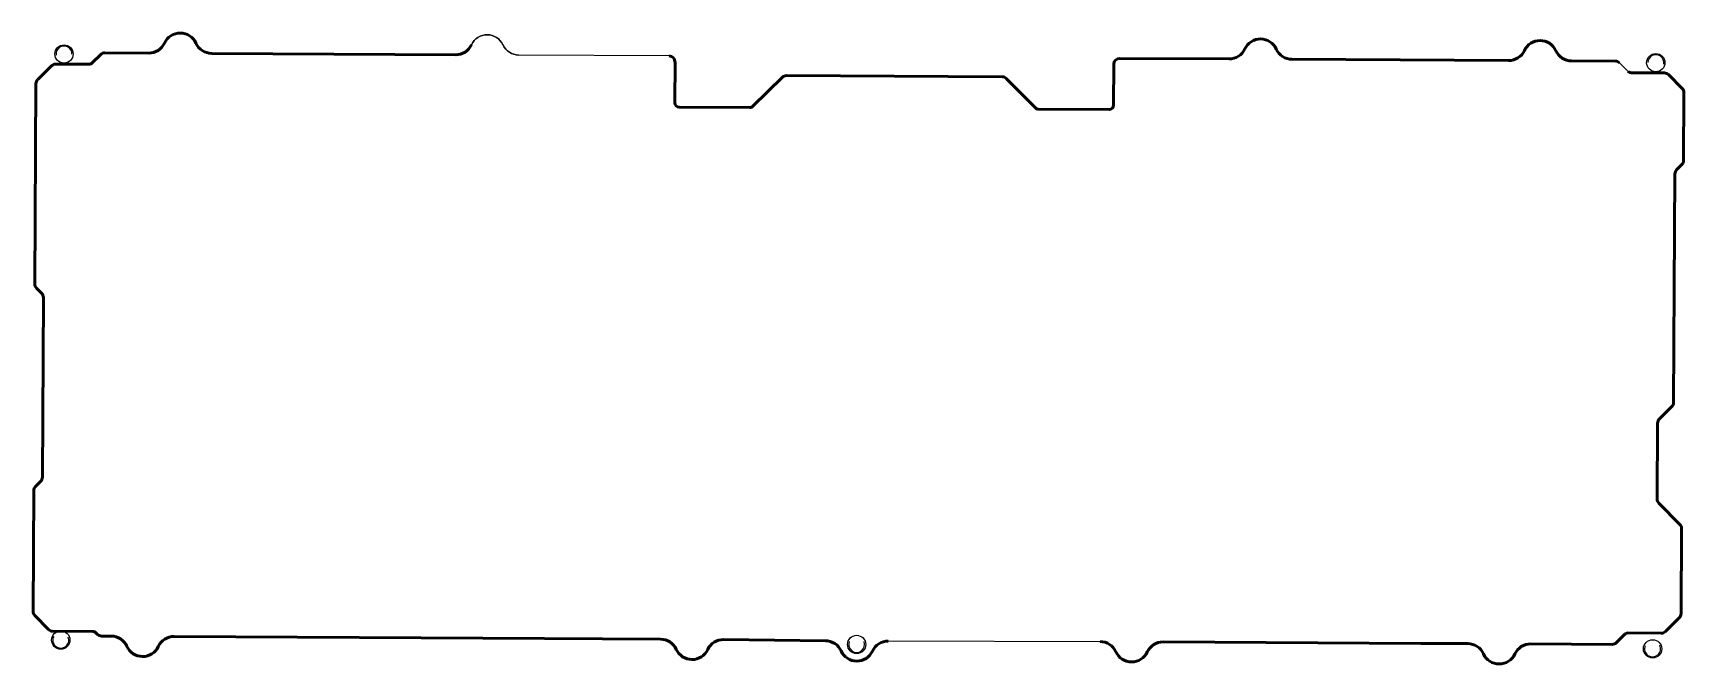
# Model space of a CAD drawing. Header units: centimetres. Extents: x -11 to 276, y 107 to 217.
import ezdxf

# ---------------------------------------------------------------- set-up
doc = ezdxf.new("R2010")
doc.units = ezdxf.units.CM
doc.header["$MEASUREMENT"] = 0
doc.layers.add('PLATE_Sketch10', color=7, linetype='Continuous')
doc.layers.add('Visible', color=7, linetype='Continuous', lineweight=50)

msp = doc.modelspace()

# ---------------------------------------------------------------- linework, layer by layer
for p, q in [((1.1, 212.88, -2.81), (-0.4, 211.39, -2.81)), ((1.1, 212.88, -2.81), (-0.4, 211.39, -2.81)), ((1.1, 212.88, -3.22), (-0.4, 211.39, -3.22)), ((1.1, 212.88, -2.81), (-0.4, 211.39, -2.81)), ((1.1, 212.88, -3.22), (-0.4, 211.39, -3.22)), ((1.1, 212.88, -2.81), (1.1, 212.88, -3.22)), ((1.1, 212.88, -2.81), (1.1, 212.88, -3.22)), ((1.1, 212.88, -2.81), (1.1, 212.88, -3.22)), ((1.1, 212.88, -2.81), (1.1, 212.88, -3.22)), ((9.44, 213.12, -2.81), (1.81, 213.17, -2.81)), ((9.44, 213.12, -2.81), (1.81, 213.17, -2.81)), ((1.81, 213.17, -2.81), (1.81, 213.17, -3.22)), ((9.44, 213.12, -3.22), (1.81, 213.17, -3.22)), ((9.44, 213.12, -2.81), (1.81, 213.17, -2.81)), ((1.81, 213.17, -2.81), (1.81, 213.17, -3.22)), ((9.44, 213.12, -3.22), (1.81, 213.17, -3.22)), ((1.81, 213.17, -2.81), (1.81, 213.17, -3.22)), ((1.81, 213.17, -2.81), (1.81, 213.17, -3.22)), ((9.44, 213.12, -2.81), (9.44, 213.12, -3.22)), ((9.44, 213.12, -2.81), (9.44, 213.12, -3.22)), ((9.44, 213.12, -2.81), (9.44, 213.12, -3.22)), ((9.44, 213.12, -2.81), (9.44, 213.12, -3.22)), ((12.19, 214.87, -2.81), (12.19, 214.87, -3.22)), ((12.19, 214.87, -2.81), (12.19, 214.87, -3.22)), ((12.19, 214.87, -2.81), (12.19, 214.87, -3.22)), ((12.19, 214.87, -2.81), (12.19, 214.87, -3.22)), ((17.66, 214.83, -2.81), (17.66, 214.83, -3.22)), ((17.66, 214.83, -2.81), (17.66, 214.83, -3.22)), ((17.66, 214.83, -2.81), (17.66, 214.83, -3.22)), ((17.66, 214.83, -2.81), (17.66, 214.83, -3.22)), ((38.96, 212.96, -2.81), (20.39, 213.06, -2.81)), ((62.84, 212.83, -2.81), (20.39, 213.06, -2.81)), ((20.39, 213.06, -2.81), (20.39, 213.06, -3.22)), ((62.84, 212.83, -3.22), (20.39, 213.06, -3.22)), ((38.96, 212.96, -2.81), (20.39, 213.06, -2.81)), ((20.39, 213.06, -2.81), (20.39, 213.06, -3.22)), ((38.96, 212.96, -3.22), (20.39, 213.06, -3.22)), ((20.39, 213.06, -2.81), (20.39, 213.06, -3.22)), ((20.39, 213.06, -2.81), (20.39, 213.06, -3.22)), ((38.96, 212.96, -2.81), (38.96, 212.96, -3.22)), ((62.84, 212.83, -2.81), (62.84, 212.83, -3.22)), ((62.84, 212.83, -2.81), (62.84, 212.83, -3.22)), ((65.58, 214.57, -2.81), (65.58, 214.57, -3.22)), ((65.58, 214.57, -2.81), (65.58, 214.57, -3.22)), ((71.05, 214.54, -2.81), (71.05, 214.54, -3.22)), ((71.05, 214.54, -2.81), (71.05, 214.54, -3.22)), ((99.97, 212.63, -2.81), (73.78, 212.77, -2.81)), ((73.78, 212.77, -2.81), (73.78, 212.77, -3.22)), ((99.97, 212.63, -2.81), (73.78, 212.77, -2.81)), ((73.78, 212.77, -2.81), (73.78, 212.77, -3.22)), ((99.97, 212.63, -3.22), (73.78, 212.77, -3.22)), ((99.97, 212.63, -2.81), (99.97, 212.63, -3.22)), ((99.97, 212.63, -2.81), (99.97, 212.63, -3.22)), ((99.97, 212.63, -2.81), (99.97, 212.63, -3.22)), ((200.06, 213.83, -2.81), (200.06, 213.83, -3.22)), ((200.06, 213.83, -2.81), (200.06, 213.83, -3.22)), ((200.07, 213.83, -2.81), (200.07, 213.83, -3.22)), ((200.07, 213.83, -2.81), (200.07, 213.83, -3.22)), ((200.07, 213.83, -2.81), (200.07, 213.83, -3.22)), ((200.07, 213.83, -2.81), (200.07, 213.83, -3.22)), ((205.54, 213.8, -2.81), (205.54, 213.8, -3.22)), ((205.54, 213.8, -2.81), (205.54, 213.8, -3.22)), ((205.54, 213.8, -2.81), (205.54, 213.8, -3.22)), ((205.54, 213.8, -2.81), (205.54, 213.8, -3.22)), ((248.68, 213.56, -2.81), (248.68, 213.56, -3.22)), ((248.68, 213.56, -2.81), (248.68, 213.56, -3.22)), ((248.68, 213.56, -2.81), (248.68, 213.56, -3.22)), ((248.68, 213.56, -2.81), (248.68, 213.56, -3.22)), ((254.16, 213.53, -2.81), (254.16, 213.53, -3.22)), ((254.16, 213.53, -2.81), (254.16, 213.53, -3.22)), ((254.16, 213.53, -2.81), (254.16, 213.53, -3.22)), ((254.16, 213.53, -2.81), (254.16, 213.53, -3.22)), ((-9.87, 208.51, -2.81), (-7.44, 210.92, -2.81)), ((-9.87, 208.51, -2.81), (-7.44, 210.92, -2.81)), ((-9.87, 208.51, -3.22), (-7.44, 210.92, -3.22)), ((-9.87, 208.51, -2.81), (-7.44, 210.92, -2.81)), ((-9.87, 208.51, -3.22), (-7.44, 210.92, -3.22)), ((-7.44, 210.92, -2.81), (-7.44, 210.92, -3.22)), ((-7.44, 210.92, -2.81), (-7.44, 210.92, -3.22)), ((-7.44, 210.92, -2.81), (-7.44, 210.92, -3.22)), ((-7.44, 210.92, -2.81), (-7.44, 210.92, -3.22)), ((-0.93, 211.18, -2.81), (-6.73, 211.21, -2.81)), ((-0.93, 211.18, -2.81), (-6.73, 211.21, -2.81)), ((-6.73, 211.21, -2.81), (-6.73, 211.21, -3.22)), ((-0.93, 211.18, -3.22), (-6.73, 211.21, -3.22)), ((-0.93, 211.18, -2.81), (-6.73, 211.21, -2.81)), ((-6.73, 211.21, -2.81), (-6.73, 211.21, -3.22)), ((-0.93, 211.18, -3.22), (-6.73, 211.21, -3.22)), ((-6.73, 211.21, -2.81), (-6.73, 211.21, -3.22)), ((-6.73, 211.21, -2.81), (-6.73, 211.21, -3.22)), ((-0.93, 211.18, -2.81), (-0.93, 211.18, -3.22)), ((-0.93, 211.18, -2.81), (-0.93, 211.18, -3.22)), ((-0.93, 211.18, -2.81), (-0.93, 211.18, -3.22)), ((-0.93, 211.18, -2.81), (-0.93, 211.18, -3.22)), ((-0.4, 211.39, -2.81), (-0.4, 211.39, -3.22)), ((-0.4, 211.39, -2.81), (-0.4, 211.39, -3.22)), ((-0.4, 211.39, -2.81), (-0.4, 211.39, -3.22)), ((-0.4, 211.39, -2.81), (-0.4, 211.39, -3.22)), ((100.93, 204.47, -2.81), (100.97, 211.62, -2.81)), ((100.93, 204.47, -2.81), (100.97, 211.62, -2.81)), ((100.93, 204.47, -3.22), (100.97, 211.62, -3.22)), ((100.93, 204.47, -2.81), (100.97, 211.62, -2.81)), ((100.93, 204.47, -3.22), (100.97, 211.62, -3.22)), ((100.97, 211.62, -2.81), (100.97, 211.62, -3.22)), ((100.97, 211.62, -2.81), (100.97, 211.62, -3.22)), ((100.97, 211.62, -2.81), (100.97, 211.62, -3.22)), ((100.97, 211.62, -2.81), (100.97, 211.62, -3.22)), ((177.29, 211.2, -2.81), (177.25, 204.05, -2.81)), ((177.29, 211.2, -2.81), (177.25, 204.05, -2.81)), ((177.29, 211.2, -3.22), (177.25, 204.05, -3.22)), ((177.29, 211.2, -2.81), (177.25, 204.05, -2.81)), ((177.29, 211.2, -3.22), (177.25, 204.05, -3.22)), ((177.29, 211.2, -2.81), (177.29, 211.2, -3.22)), ((177.29, 211.2, -2.81), (177.29, 211.2, -3.22)), ((177.29, 211.2, -2.81), (177.29, 211.2, -3.22)), ((177.29, 211.2, -2.81), (177.29, 211.2, -3.22)), ((197.32, 212.09, -2.81), (178.3, 212.19, -2.81)), ((197.32, 212.09, -2.81), (178.3, 212.19, -2.81)), ((178.3, 212.19, -2.81), (178.3, 212.19, -3.22)), ((197.32, 212.09, -3.22), (178.3, 212.19, -3.22)), ((197.32, 212.09, -2.81), (178.3, 212.19, -2.81)), ((178.3, 212.19, -2.81), (178.3, 212.19, -3.22)), ((197.32, 212.09, -3.22), (178.3, 212.19, -3.22)), ((178.3, 212.19, -2.81), (178.3, 212.19, -3.22)), ((178.3, 212.19, -2.81), (178.3, 212.19, -3.22)), ((197.32, 212.09, -2.81), (197.32, 212.09, -3.22)), ((197.32, 212.09, -2.81), (197.32, 212.09, -3.22)), ((197.32, 212.09, -2.81), (197.32, 212.09, -3.22)), ((197.32, 212.09, -2.81), (197.32, 212.09, -3.22)), ((197.32, 212.09, -2.81), (197.32, 212.09, -3.22)), ((197.32, 212.09, -2.81), (197.32, 212.09, -3.22)), ((208.26, 212.03, -2.81), (208.26, 212.03, -3.22)), ((208.26, 212.03, -2.81), (208.26, 212.03, -3.22)), ((245.94, 211.82, -2.81), (208.26, 212.03, -2.81)), ((208.26, 212.03, -2.81), (208.26, 212.03, -3.22)), ((245.94, 211.82, -3.22), (208.26, 212.03, -3.22)), ((245.94, 211.82, -2.81), (227.38, 211.92, -2.81)), ((245.94, 211.82, -2.81), (227.38, 211.92, -2.81)), ((227.38, 211.92, -2.81), (227.38, 211.92, -3.22)), ((245.94, 211.82, -3.22), (227.38, 211.92, -3.22)), ((245.94, 211.82, -2.81), (245.94, 211.82, -3.22)), ((245.94, 211.82, -2.81), (245.94, 211.82, -3.22)), ((245.94, 211.82, -2.81), (245.94, 211.82, -3.22)), ((245.94, 211.82, -2.81), (245.94, 211.82, -3.22)), ((264.52, 211.72, -2.81), (256.88, 211.76, -2.81)), ((264.52, 211.72, -2.81), (256.88, 211.76, -2.81)), ((256.88, 211.76, -2.81), (256.88, 211.76, -3.22)), ((264.52, 211.72, -3.22), (256.88, 211.76, -3.22)), ((264.52, 211.72, -2.81), (256.88, 211.76, -2.81)), ((256.88, 211.76, -2.81), (256.88, 211.76, -3.22)), ((264.52, 211.72, -3.22), (256.88, 211.76, -3.22)), ((256.88, 211.76, -2.81), (256.88, 211.76, -3.22)), ((256.88, 211.76, -2.81), (256.88, 211.76, -3.22)), ((264.52, 211.72, -2.81), (264.52, 211.72, -3.22)), ((264.52, 211.72, -2.81), (264.52, 211.72, -3.22)), ((264.52, 211.72, -2.81), (264.52, 211.72, -3.22)), ((264.52, 211.72, -2.81), (264.52, 211.72, -3.22)), ((266.71, 209.92, -2.81), (265.22, 211.42, -2.81)), ((266.71, 209.92, -2.81), (265.22, 211.42, -2.81)), ((265.22, 211.42, -2.81), (265.22, 211.42, -3.22)), ((266.71, 209.92, -3.22), (265.22, 211.42, -3.22)), ((265.22, 211.42, -2.81), (265.22, 211.42, -3.22)), ((265.22, 211.42, -2.81), (265.22, 211.42, -3.22)), ((266.71, 209.92, -2.81), (266.71, 209.92, -3.22)), ((266.71, 209.92, -2.81), (266.71, 209.92, -3.22)), ((266.71, 209.92, -2.81), (266.71, 209.92, -3.22)), ((273.03, 209.67, -2.81), (267.24, 209.7, -2.81)), ((273.03, 209.67, -2.81), (267.24, 209.7, -2.81)), ((267.24, 209.7, -2.81), (267.24, 209.7, -3.22)), ((273.03, 209.67, -3.22), (267.24, 209.7, -3.22)), ((273.03, 209.67, -2.81), (267.24, 209.7, -2.81)), ((267.24, 209.7, -2.81), (267.24, 209.7, -3.22)), ((273.03, 209.67, -3.22), (267.24, 209.7, -3.22)), ((267.24, 209.7, -2.81), (267.24, 209.7, -3.22)), ((267.24, 209.7, -2.81), (267.24, 209.7, -3.22)), ((273.03, 209.67, -2.81), (273.03, 209.67, -3.22)), ((273.03, 209.67, -2.81), (273.03, 209.67, -3.22)), ((273.03, 209.67, -2.81), (273.03, 209.67, -3.22)), ((273.03, 209.67, -2.81), (273.03, 209.67, -3.22)), ((-10.17, 207.8, -2.81), (-10.36, 172.92, -2.81)), ((-10.17, 207.8, -2.81), (-10.36, 172.92, -2.81)), ((-10.17, 207.8, -3.22), (-10.36, 172.92, -3.22)), ((-10.17, 207.8, -2.81), (-10.36, 172.92, -2.81)), ((-10.17, 207.8, -3.22), (-10.36, 172.92, -3.22)), ((-10.17, 207.8, -2.81), (-10.17, 207.8, -3.22)), ((-10.17, 207.8, -2.81), (-10.17, 207.8, -3.22)), ((-10.17, 207.8, -2.81), (-10.17, 207.8, -3.22)), ((-10.17, 207.8, -2.81), (-10.17, 207.8, -3.22)), ((-9.87, 208.51, -2.81), (-9.87, 208.51, -3.22)), ((-9.87, 208.51, -2.81), (-9.87, 208.51, -3.22)), ((-9.87, 208.51, -2.81), (-9.87, 208.51, -3.22)), ((-9.87, 208.51, -2.81), (-9.87, 208.51, -3.22)), ((114.53, 203.86, -2.81), (119.64, 208.91, -2.81)), ((114.53, 203.86, -2.81), (119.64, 208.91, -2.81)), ((114.53, 203.86, -3.22), (119.64, 208.91, -3.22)), ((114.53, 203.86, -2.81), (119.64, 208.91, -2.81)), ((114.53, 203.86, -3.22), (119.64, 208.91, -3.22)), ((119.64, 208.91, -2.81), (119.64, 208.91, -3.22)), ((119.64, 208.91, -2.81), (119.64, 208.91, -3.22)), ((119.64, 208.91, -2.81), (119.64, 208.91, -3.22)), ((119.64, 208.91, -2.81), (119.64, 208.91, -3.22)), ((157.89, 208.99, -2.81), (120.35, 209.2, -2.81)), ((157.89, 208.99, -2.81), (120.35, 209.2, -2.81)), ((120.35, 209.2, -2.81), (120.35, 209.2, -3.22)), ((157.89, 208.99, -3.22), (120.35, 209.2, -3.22)), ((157.89, 208.99, -2.81), (120.35, 209.2, -2.81)), ((120.35, 209.2, -2.81), (120.35, 209.2, -3.22)), ((157.89, 208.99, -3.22), (120.35, 209.2, -3.22)), ((120.35, 209.2, -2.81), (120.35, 209.2, -3.22)), ((120.35, 209.2, -2.81), (120.35, 209.2, -3.22)), ((157.89, 208.99, -2.81), (157.89, 208.99, -3.22)), ((157.89, 208.99, -2.81), (157.89, 208.99, -3.22)), ((157.89, 208.99, -2.81), (157.89, 208.99, -3.22)), ((157.89, 208.99, -2.81), (157.89, 208.99, -3.22)), ((158.59, 208.69, -2.81), (163.64, 203.59, -2.81)), ((158.59, 208.69, -2.81), (163.64, 203.59, -2.81)), ((158.59, 208.69, -3.22), (163.64, 203.59, -3.22)), ((158.59, 208.69, -2.81), (158.59, 208.69, -3.22)), ((158.59, 208.69, -2.81), (163.64, 203.59, -2.81)), ((158.59, 208.69, -3.22), (163.64, 203.59, -3.22)), ((158.59, 208.69, -2.81), (158.59, 208.69, -3.22)), ((158.59, 208.69, -2.81), (158.59, 208.69, -3.22)), ((158.59, 208.69, -2.81), (158.59, 208.69, -3.22)), ((273.74, 209.37, -2.81), (276.15, 206.93, -2.81)), ((273.74, 209.37, -2.81), (276.15, 206.93, -2.81)), ((273.74, 209.37, -3.22), (276.15, 206.93, -3.22)), ((273.74, 209.37, -2.81), (273.74, 209.37, -3.22)), ((273.74, 209.37, -2.81), (276.15, 206.93, -2.81)), ((273.74, 209.37, -3.22), (276.15, 206.93, -3.22)), ((273.74, 209.37, -2.81), (273.74, 209.37, -3.22)), ((273.74, 209.37, -2.81), (273.74, 209.37, -3.22)), ((273.74, 209.37, -2.81), (273.74, 209.37, -3.22)), ((276.15, 206.93, -2.81), (276.15, 206.93, -3.22)), ((276.15, 206.93, -2.81), (276.15, 206.93, -3.22)), ((276.15, 206.93, -2.81), (276.15, 206.93, -3.22)), ((276.15, 206.93, -2.81), (276.15, 206.93, -3.22)), ((100.93, 204.47, -2.81), (100.93, 204.47, -3.22)), ((100.93, 204.47, -2.81), (100.93, 204.47, -3.22)), ((100.93, 204.47, -2.81), (100.93, 204.47, -3.22)), ((100.93, 204.47, -2.81), (100.93, 204.47, -3.22)), ((114.53, 203.86, -2.81), (114.53, 203.86, -3.22)), ((114.53, 203.86, -2.81), (114.53, 203.86, -3.22)), ((114.53, 203.86, -2.81), (114.53, 203.86, -3.22)), ((114.53, 203.86, -2.81), (114.53, 203.86, -3.22)), ((177.25, 204.05, -2.81), (177.25, 204.05, -3.22)), ((177.25, 204.05, -2.81), (177.25, 204.05, -3.22)), ((177.25, 204.05, -2.81), (177.25, 204.05, -3.22)), ((177.25, 204.05, -2.81), (177.25, 204.05, -3.22)), ((276.37, 194.41, -2.81), (276.44, 206.22, -2.81)), ((276.37, 194.41, -2.81), (276.44, 206.22, -2.81)), ((276.37, 194.41, -3.22), (276.44, 206.22, -3.22)), ((276.37, 194.41, -2.81), (276.44, 206.22, -2.81)), ((276.37, 194.41, -3.22), (276.44, 206.22, -3.22)), ((276.44, 206.22, -2.81), (276.44, 206.22, -3.22)), ((276.44, 206.22, -2.81), (276.44, 206.22, -3.22)), ((276.44, 206.22, -2.81), (276.44, 206.22, -3.22)), ((276.44, 206.22, -2.81), (276.44, 206.22, -3.22)), ((114, 203.64, -2.81), (101.68, 203.71, -2.81)), ((114, 203.64, -2.81), (101.68, 203.71, -2.81)), ((101.68, 203.71, -2.81), (101.68, 203.71, -3.22)), ((114, 203.64, -3.22), (101.68, 203.71, -3.22)), ((114, 203.64, -2.81), (101.68, 203.71, -2.81)), ((101.68, 203.71, -2.81), (101.68, 203.71, -3.22)), ((114, 203.64, -3.22), (101.68, 203.71, -3.22)), ((101.68, 203.71, -2.81), (101.68, 203.71, -3.22)), ((101.68, 203.71, -2.81), (101.68, 203.71, -3.22)), ((114, 203.64, -2.81), (114, 203.64, -3.22)), ((114, 203.64, -2.81), (114, 203.64, -3.22)), ((114, 203.64, -2.81), (114, 203.64, -3.22)), ((114, 203.64, -2.81), (114, 203.64, -3.22)), ((163.64, 203.59, -2.81), (163.64, 203.59, -3.22)), ((163.64, 203.59, -2.81), (163.64, 203.59, -3.22)), ((163.64, 203.59, -2.81), (163.64, 203.59, -3.22)), ((163.64, 203.59, -2.81), (163.64, 203.59, -3.22)), ((176.5, 203.3, -2.81), (164.17, 203.37, -2.81)), ((176.5, 203.3, -2.81), (164.17, 203.37, -2.81)), ((164.17, 203.37, -2.81), (164.17, 203.37, -3.22)), ((176.5, 203.3, -3.22), (164.17, 203.37, -3.22)), ((176.5, 203.3, -2.81), (164.17, 203.37, -2.81)), ((164.17, 203.37, -2.81), (164.17, 203.37, -3.22)), ((176.5, 203.3, -3.22), (164.17, 203.37, -3.22)), ((164.17, 203.37, -2.81), (164.17, 203.37, -3.22)), ((164.17, 203.37, -2.81), (164.17, 203.37, -3.22)), ((176.5, 203.3, -2.81), (176.5, 203.3, -3.22)), ((176.5, 203.3, -2.81), (176.5, 203.3, -3.22)), ((176.5, 203.3, -2.81), (176.5, 203.3, -3.22)), ((176.5, 203.3, -2.81), (176.5, 203.3, -3.22)), ((275.15, 192.79, -2.81), (276.08, 193.71, -2.81)), ((275.15, 192.79, -2.81), (276.08, 193.71, -2.81)), ((275.15, 192.79, -3.22), (276.08, 193.71, -3.22)), ((275.15, 192.79, -2.81), (276.08, 193.71, -2.81)), ((275.15, 192.79, -3.22), (276.08, 193.71, -3.22)), ((275.15, 192.79, -2.81), (275.15, 192.79, -3.22)), ((275.15, 192.79, -2.81), (275.15, 192.79, -3.22)), ((275.15, 192.79, -2.81), (275.15, 192.79, -3.22)), ((275.15, 192.79, -2.81), (275.15, 192.79, -3.22)), ((276.08, 193.71, -2.81), (276.08, 193.71, -3.22)), ((276.08, 193.71, -2.81), (276.08, 193.71, -3.22)), ((276.08, 193.71, -2.81), (276.08, 193.71, -3.22)), ((276.08, 193.71, -2.81), (276.08, 193.71, -3.22)), ((276.37, 194.41, -2.81), (276.37, 194.41, -3.22)), ((276.37, 194.41, -2.81), (276.37, 194.41, -3.22)), ((276.37, 194.41, -2.81), (276.37, 194.41, -3.22)), ((276.37, 194.41, -2.81), (276.37, 194.41, -3.22)), ((274.64, 152.29, -2.81), (274.86, 192.09, -2.81)), ((274.64, 152.29, -2.81), (274.86, 192.09, -2.81)), ((274.64, 152.29, -3.22), (274.86, 192.09, -3.22)), ((274.64, 152.29, -2.81), (274.86, 192.09, -2.81)), ((274.64, 152.29, -3.22), (274.86, 192.09, -3.22)), ((274.86, 192.09, -2.81), (274.86, 192.09, -3.22)), ((274.86, 192.09, -2.81), (274.86, 192.09, -3.22)), ((274.86, 192.09, -2.81), (274.86, 192.09, -3.22)), ((274.86, 192.09, -2.81), (274.86, 192.09, -3.22)), ((-10.36, 172.92, -2.81), (-10.36, 172.92, -3.22)), ((-10.36, 172.92, -2.81), (-10.36, 172.92, -3.22)), ((-10.36, 172.92, -2.81), (-10.36, 172.92, -3.22)), ((-10.36, 172.92, -2.81), (-10.36, 172.92, -3.22)), ((-10.07, 172.21, -2.81), (-9.16, 171.29, -2.81)), ((-10.07, 172.21, -2.81), (-10.07, 172.21, -3.22)), ((-10.07, 172.21, -2.81), (-10.07, 172.21, -3.22)), ((-10.07, 172.21, -2.81), (-9.16, 171.29, -2.81)), ((-10.07, 172.21, -3.22), (-9.16, 171.29, -3.22)), ((-10.07, 172.21, -2.81), (-10.07, 172.21, -3.22)), ((-10.07, 172.21, -2.81), (-9.16, 171.29, -2.81)), ((-10.07, 172.21, -3.22), (-9.16, 171.29, -3.22)), ((-10.07, 172.21, -2.81), (-10.07, 172.21, -3.22)), ((-9.16, 171.29, -2.81), (-9.16, 171.29, -3.22)), ((-9.16, 171.29, -2.81), (-9.16, 171.29, -3.22)), ((-9.16, 171.29, -2.81), (-9.16, 171.29, -3.22)), ((-9.16, 171.29, -2.81), (-9.16, 171.29, -3.22)), ((-8.87, 170.57, -2.81), (-9.04, 139.3, -2.81)), ((-8.87, 170.57, -2.81), (-9.04, 139.3, -2.81)), ((-8.87, 170.57, -3.22), (-9.04, 139.3, -3.22)), ((-8.87, 170.57, -2.81), (-9.04, 139.3, -2.81)), ((-8.87, 170.57, -3.22), (-9.04, 139.3, -3.22)), ((-8.87, 170.57, -2.81), (-8.87, 170.57, -3.22)), ((-8.87, 170.57, -2.81), (-8.87, 170.57, -3.22)), ((-8.87, 170.57, -2.81), (-8.87, 170.57, -3.22)), ((-8.87, 170.57, -2.81), (-8.87, 170.57, -3.22)), ((274.64, 152.29, -2.81), (274.64, 152.29, -3.22)), ((274.64, 152.29, -2.81), (274.64, 152.29, -3.22)), ((274.64, 152.29, -2.81), (274.64, 152.29, -3.22)), ((274.64, 152.29, -2.81), (274.64, 152.29, -3.22)), ((272.14, 149.41, -2.81), (274.34, 151.58, -2.81)), ((272.14, 149.41, -2.81), (274.34, 151.58, -2.81)), ((272.14, 149.41, -3.22), (274.34, 151.58, -3.22)), ((272.14, 149.41, -2.81), (274.34, 151.58, -2.81)), ((272.14, 149.41, -3.22), (274.34, 151.58, -3.22)), ((272.14, 149.41, -2.81), (272.14, 149.41, -3.22)), ((272.14, 149.41, -2.81), (272.14, 149.41, -3.22)), ((272.14, 149.41, -2.81), (272.14, 149.41, -3.22)), ((272.14, 149.41, -2.81), (272.14, 149.41, -3.22)), ((274.34, 151.58, -2.81), (274.34, 151.58, -3.22)), ((274.34, 151.58, -2.81), (274.34, 151.58, -3.22)), ((274.34, 151.58, -2.81), (274.34, 151.58, -3.22)), ((274.34, 151.58, -2.81), (274.34, 151.58, -3.22)), ((271.77, 135.51, -2.81), (271.85, 148.7, -2.81)), ((271.77, 135.51, -2.81), (271.85, 148.7, -2.81)), ((271.77, 135.51, -3.22), (271.85, 148.7, -3.22)), ((271.77, 135.51, -2.81), (271.85, 148.7, -2.81)), ((271.77, 135.51, -3.22), (271.85, 148.7, -3.22)), ((271.85, 148.7, -2.81), (271.85, 148.7, -3.22)), ((271.85, 148.7, -2.81), (271.85, 148.7, -3.22)), ((271.85, 148.7, -2.81), (271.85, 148.7, -3.22)), ((271.85, 148.7, -2.81), (271.85, 148.7, -3.22)), ((-9.34, 138.6, -2.81), (-10.26, 137.68, -2.81)), ((-9.34, 138.6, -2.81), (-10.26, 137.68, -2.81)), ((-9.34, 138.6, -3.22), (-10.26, 137.68, -3.22)), ((-9.34, 138.6, -2.81), (-10.26, 137.68, -2.81)), ((-9.34, 138.6, -3.22), (-10.26, 137.68, -3.22)), ((-9.34, 138.6, -2.81), (-9.34, 138.6, -3.22)), ((-9.34, 138.6, -2.81), (-9.34, 138.6, -3.22)), ((-9.34, 138.6, -2.81), (-9.34, 138.6, -3.22)), ((-9.34, 138.6, -2.81), (-9.34, 138.6, -3.22)), ((-9.04, 139.3, -2.81), (-9.04, 139.3, -3.22)), ((-9.04, 139.3, -2.81), (-9.04, 139.3, -3.22)), ((-9.04, 139.3, -2.81), (-9.04, 139.3, -3.22)), ((-9.04, 139.3, -2.81), (-9.04, 139.3, -3.22)), ((-10.56, 136.98, -2.81), (-10.68, 115.94, -2.81)), ((-10.56, 136.98, -2.81), (-10.68, 115.94, -2.81)), ((-10.56, 136.98, -3.22), (-10.68, 115.94, -3.22)), ((-10.56, 136.98, -2.81), (-10.68, 115.94, -2.81)), ((-10.56, 136.98, -3.22), (-10.68, 115.94, -3.22)), ((-10.56, 136.98, -2.81), (-10.56, 136.98, -3.22)), ((-10.56, 136.98, -2.81), (-10.56, 136.98, -3.22)), ((-10.56, 136.98, -2.81), (-10.56, 136.98, -3.22)), ((-10.56, 136.98, -2.81), (-10.56, 136.98, -3.22)), ((-10.26, 137.68, -2.81), (-10.26, 137.68, -3.22)), ((-10.26, 137.68, -2.81), (-10.26, 137.68, -3.22)), ((-10.26, 137.68, -2.81), (-10.26, 137.68, -3.22)), ((-10.26, 137.68, -2.81), (-10.26, 137.68, -3.22)), ((271.77, 135.51, -2.81), (271.77, 135.51, -3.22)), ((271.77, 135.51, -2.81), (271.77, 135.51, -3.22)), ((271.77, 135.51, -2.81), (271.77, 135.51, -3.22)), ((271.77, 135.51, -2.81), (271.77, 135.51, -3.22)), ((275.73, 131.09, -2.81), (272.06, 134.8, -2.81)), ((275.73, 131.09, -2.81), (272.06, 134.8, -2.81)), ((272.06, 134.8, -2.81), (272.06, 134.8, -3.22)), ((275.73, 131.09, -3.22), (272.06, 134.8, -3.22)), ((275.73, 131.09, -2.81), (272.06, 134.8, -2.81)), ((272.06, 134.8, -2.81), (272.06, 134.8, -3.22)), ((275.73, 131.09, -3.22), (272.06, 134.8, -3.22)), ((272.06, 134.8, -2.81), (272.06, 134.8, -3.22)), ((272.06, 134.8, -2.81), (272.06, 134.8, -3.22)), ((275.73, 131.09, -2.81), (275.73, 131.09, -3.22)), ((275.73, 131.09, -2.81), (275.73, 131.09, -3.22)), ((275.73, 131.09, -2.81), (275.73, 131.09, -3.22)), ((275.73, 131.09, -2.81), (275.73, 131.09, -3.22)), ((275.94, 115.56, -2.81), (276.02, 130.38, -2.81)), ((275.94, 115.56, -2.81), (276.02, 130.38, -2.81)), ((275.94, 115.56, -3.22), (276.02, 130.38, -3.22)), ((275.94, 115.56, -2.81), (276.02, 130.38, -2.81)), ((275.94, 115.56, -3.22), (276.02, 130.38, -3.22)), ((276.02, 130.38, -2.81), (276.02, 130.38, -3.22)), ((276.02, 130.38, -2.81), (276.02, 130.38, -3.22)), ((276.02, 130.38, -2.81), (276.02, 130.38, -3.22)), ((276.02, 130.38, -2.81), (276.02, 130.38, -3.22)), ((-10.68, 115.94, -2.81), (-10.68, 115.94, -3.22)), ((-10.68, 115.94, -2.81), (-10.68, 115.94, -3.22)), ((-10.68, 115.94, -2.81), (-10.68, 115.94, -3.22)), ((-10.68, 115.94, -2.81), (-10.68, 115.94, -3.22)), ((-7.98, 112.79, -2.81), (-10.39, 115.23, -2.81)), ((-10.39, 115.23, -2.81), (-10.39, 115.23, -3.22)), ((-10.39, 115.23, -2.81), (-10.39, 115.23, -3.22)), ((-7.98, 112.79, -2.81), (-10.39, 115.23, -2.81)), ((-10.39, 115.23, -2.81), (-10.39, 115.23, -3.22)), ((-7.98, 112.79, -3.22), (-10.39, 115.23, -3.22)), ((-7.98, 112.79, -2.81), (-10.39, 115.23, -2.81)), ((-10.39, 115.23, -2.81), (-10.39, 115.23, -3.22)), ((-7.98, 112.79, -3.22), (-10.39, 115.23, -3.22)), ((275.64, 114.86, -2.81), (273.21, 112.45, -2.81)), ((275.64, 114.86, -2.81), (273.21, 112.45, -2.81)), ((275.64, 114.86, -3.22), (273.21, 112.45, -3.22)), ((275.64, 114.86, -2.81), (273.21, 112.45, -2.81)), ((275.64, 114.86, -3.22), (273.21, 112.45, -3.22)), ((275.64, 114.86, -2.81), (275.64, 114.86, -3.22)), ((275.64, 114.86, -2.81), (275.64, 114.86, -3.22)), ((275.64, 114.86, -2.81), (275.64, 114.86, -3.22)), ((275.64, 114.86, -2.81), (275.64, 114.86, -3.22)), ((275.94, 115.56, -2.81), (275.94, 115.56, -3.22)), ((275.94, 115.56, -2.81), (275.94, 115.56, -3.22)), ((275.94, 115.56, -2.81), (275.94, 115.56, -3.22)), ((275.94, 115.56, -2.81), (275.94, 115.56, -3.22)), ((-7.98, 112.79, -2.81), (-7.98, 112.79, -3.22)), ((-7.98, 112.79, -2.81), (-7.98, 112.79, -3.22)), ((-7.98, 112.79, -2.81), (-7.98, 112.79, -3.22)), ((-7.98, 112.79, -2.81), (-7.98, 112.79, -3.22)), ((-7.27, 112.49, -2.81), (-0.27, 112.45, -2.81)), ((-7.27, 112.49, -2.81), (-7.27, 112.49, -3.22)), ((-7.27, 112.49, -2.81), (-7.27, 112.49, -3.22)), ((-7.27, 112.49, -2.81), (-0.27, 112.45, -2.81)), ((-7.27, 112.49, -3.22), (-0.27, 112.45, -3.22)), ((-7.27, 112.49, -2.81), (-7.27, 112.49, -3.22)), ((-7.27, 112.49, -2.81), (-0.27, 112.45, -2.81)), ((-7.27, 112.49, -3.22), (-0.27, 112.45, -3.22)), ((-7.27, 112.49, -2.81), (-7.27, 112.49, -3.22)), ((-0.27, 112.45, -2.81), (-0.27, 112.45, -3.22)), ((-0.27, 112.45, -2.81), (-0.27, 112.45, -3.22)), ((-0.27, 112.45, -2.81), (-0.27, 112.45, -3.22)), ((-0.27, 112.45, -2.81), (-0.27, 112.45, -3.22)), ((0.26, 112.23, -2.81), (0.54, 111.94, -2.81)), ((0.26, 112.23, -2.81), (0.26, 112.23, -3.22)), ((0.26, 112.23, -2.81), (0.26, 112.23, -3.22)), ((0.26, 112.23, -2.81), (0.54, 111.94, -2.81)), ((0.26, 112.23, -3.22), (0.54, 111.94, -3.22)), ((0.26, 112.23, -2.81), (0.26, 112.23, -3.22)), ((0.26, 112.23, -2.81), (0.54, 111.94, -2.81)), ((0.26, 112.23, -3.22), (0.54, 111.94, -3.22)), ((0.26, 112.23, -2.81), (0.26, 112.23, -3.22)), ((266.7, 112.19, -2.81), (272.5, 112.16, -2.81)), ((266.7, 112.19, -2.81), (266.7, 112.19, -3.22)), ((266.7, 112.19, -2.81), (266.7, 112.19, -3.22)), ((266.7, 112.19, -2.81), (272.5, 112.16, -2.81)), ((266.7, 112.19, -3.22), (272.5, 112.16, -3.22)), ((266.7, 112.19, -2.81), (266.7, 112.19, -3.22)), ((266.7, 112.19, -2.81), (272.5, 112.16, -2.81)), ((266.7, 112.19, -3.22), (272.5, 112.16, -3.22)), ((266.7, 112.19, -2.81), (266.7, 112.19, -3.22)), ((272.5, 112.16, -2.81), (272.5, 112.16, -3.22)), ((272.5, 112.16, -2.81), (272.5, 112.16, -3.22)), ((272.5, 112.16, -2.81), (272.5, 112.16, -3.22)), ((272.5, 112.16, -2.81), (272.5, 112.16, -3.22)), ((273.21, 112.45, -2.81), (273.21, 112.45, -3.22)), ((273.21, 112.45, -2.81), (273.21, 112.45, -3.22)), ((273.21, 112.45, -2.81), (273.21, 112.45, -3.22)), ((273.21, 112.45, -2.81), (273.21, 112.45, -3.22)), ((0.54, 111.94, -2.81), (0.54, 111.94, -3.22)), ((0.54, 111.94, -2.81), (0.54, 111.94, -3.22)), ((0.54, 111.94, -2.81), (0.54, 111.94, -3.22)), ((0.54, 111.94, -2.81), (0.54, 111.94, -3.22)), ((1.25, 111.64, -2.81), (2.91, 111.63, -2.81)), ((1.25, 111.64, -2.81), (1.25, 111.64, -3.22)), ((1.25, 111.64, -2.81), (1.25, 111.64, -3.22)), ((1.25, 111.64, -2.81), (2.91, 111.63, -2.81)), ((1.25, 111.64, -3.22), (2.91, 111.63, -3.22)), ((1.25, 111.64, -2.81), (1.25, 111.64, -3.22)), ((1.25, 111.64, -2.81), (2.91, 111.63, -2.81)), ((1.25, 111.64, -3.22), (2.91, 111.63, -3.22)), ((1.25, 111.64, -2.81), (1.25, 111.64, -3.22)), ((2.91, 111.63, -2.81), (2.91, 111.63, -3.22)), ((2.91, 111.63, -2.81), (2.91, 111.63, -3.22)), ((2.91, 111.63, -2.81), (2.91, 111.63, -3.22)), ((2.91, 111.63, -2.81), (2.91, 111.63, -3.22)), ((5.64, 109.86, -2.81), (5.64, 109.86, -3.22)), ((5.64, 109.86, -2.81), (5.64, 109.86, -3.22)), ((5.64, 109.86, -2.81), (5.64, 109.86, -3.22)), ((5.64, 109.86, -2.81), (5.64, 109.86, -3.22)), ((11.11, 109.83, -2.81), (11.11, 109.83, -3.22)), ((11.11, 109.83, -2.81), (11.11, 109.83, -3.22)), ((11.11, 109.83, -2.81), (11.11, 109.83, -3.22)), ((11.11, 109.83, -2.81), (11.11, 109.83, -3.22)), ((13.86, 111.57, -2.81), (25.56, 111.51, -2.81)), ((13.86, 111.57, -2.81), (13.86, 111.57, -3.22)), ((13.86, 111.57, -2.81), (13.86, 111.57, -3.22)), ((13.86, 111.57, -2.81), (78.26, 111.22, -2.81)), ((13.86, 111.57, -3.22), (78.26, 111.22, -3.22)), ((13.86, 111.57, -2.81), (13.86, 111.57, -3.22)), ((13.86, 111.57, -2.81), (25.56, 111.51, -2.81)), ((13.86, 111.57, -3.22), (25.56, 111.51, -3.22)), ((13.86, 111.57, -2.81), (13.86, 111.57, -3.22)), ((25.56, 111.51, -2.81), (25.56, 111.51, -3.22)), ((78.26, 111.22, -2.81), (98.47, 111.11, -2.81)), ((78.26, 111.22, -2.81), (98.47, 111.11, -2.81)), ((78.26, 111.22, -3.22), (98.47, 111.11, -3.22)), ((78.26, 111.22, -2.81), (78.26, 111.22, -3.22)), ((78.26, 111.22, -2.81), (98.47, 111.11, -2.81)), ((78.26, 111.22, -3.22), (98.47, 111.11, -3.22)), ((78.26, 111.22, -2.81), (78.26, 111.22, -3.22)), ((78.26, 111.22, -2.81), (78.26, 111.22, -3.22)), ((98.47, 111.11, -2.81), (98.47, 111.11, -3.22)), ((98.47, 111.11, -2.81), (98.47, 111.11, -3.22)), ((98.47, 111.11, -2.81), (98.47, 111.11, -3.22)), ((98.47, 111.11, -2.81), (98.47, 111.11, -3.22)), ((101.19, 109.34, -2.81), (101.19, 109.34, -3.22)), ((101.19, 109.34, -2.81), (101.19, 109.34, -3.22)), ((101.19, 109.34, -2.81), (101.19, 109.34, -3.22)), ((101.19, 109.34, -2.81), (101.19, 109.34, -3.22)), ((106.66, 109.31, -2.81), (106.66, 109.31, -3.22)), ((106.66, 109.31, -2.81), (106.66, 109.31, -3.22)), ((106.66, 109.31, -2.81), (106.66, 109.31, -3.22)), ((106.66, 109.31, -2.81), (106.66, 109.31, -3.22)), ((109.41, 111.05, -2.81), (109.41, 111.05, -3.22)), ((109.41, 111.05, -2.81), (109.41, 111.05, -3.22)), ((109.41, 111.05, -2.81), (127.13, 110.83, -2.81)), ((109.41, 111.05, -3.22), (127.13, 110.83, -3.22)), ((109.41, 111.05, -2.81), (109.41, 111.05, -3.22)), ((127.13, 110.83, -2.81), (127.13, 110.83, -3.22)), ((127.13, 110.83, -2.81), (127.13, 110.83, -3.22)), ((138.07, 110.8, -2.81), (174.91, 110.69, -2.81)), ((138.07, 110.8, -2.81), (174.91, 110.69, -2.81)), ((138.07, 110.8, -3.22), (174.91, 110.69, -3.22)), ((138.07, 110.8, -2.81), (138.07, 110.8, -3.22)), ((138.07, 110.77, -2.81), (138.07, 110.77, -3.22)), ((174.91, 110.69, -2.81), (174.91, 110.69, -3.22)), ((174.91, 110.69, -2.81), (174.91, 110.69, -3.22)), ((174.91, 110.69, -2.81), (174.91, 110.69, -3.22)), ((185.85, 110.63, -2.81), (206.55, 110.51, -2.81)), ((185.85, 110.63, -2.81), (185.85, 110.63, -3.22)), ((185.85, 110.63, -2.81), (185.85, 110.63, -3.22)), ((185.85, 110.63, -2.81), (230.65, 110.38, -2.81)), ((185.85, 110.63, -3.22), (230.65, 110.38, -3.22)), ((185.85, 110.63, -2.81), (185.85, 110.63, -3.22)), ((185.85, 110.63, -2.81), (206.55, 110.51, -2.81)), ((185.85, 110.63, -3.22), (206.55, 110.51, -3.22)), ((185.85, 110.63, -2.81), (185.85, 110.63, -3.22)), ((206.55, 110.51, -2.81), (206.55, 110.51, -3.22)), ((230.65, 110.38, -2.81), (238.84, 110.34, -2.81)), ((230.65, 110.38, -2.81), (230.65, 110.38, -3.22)), ((230.65, 110.38, -2.81), (238.84, 110.34, -2.81)), ((230.65, 110.38, -3.22), (238.84, 110.34, -3.22)), ((230.65, 110.38, -2.81), (230.65, 110.38, -3.22)), ((230.65, 110.38, -2.81), (238.84, 110.34, -2.81)), ((230.65, 110.38, -3.22), (238.84, 110.34, -3.22)), ((230.65, 110.38, -2.81), (230.65, 110.38, -3.22)), ((238.84, 110.34, -2.81), (238.84, 110.34, -3.22)), ((238.84, 110.34, -2.81), (238.84, 110.34, -3.22)), ((238.84, 110.34, -2.81), (238.84, 110.34, -3.22)), ((238.84, 110.34, -2.81), (238.84, 110.34, -3.22)), ((249.78, 110.28, -2.81), (263.96, 110.2, -2.81)), ((249.78, 110.28, -2.81), (249.78, 110.28, -3.22)), ((249.78, 110.28, -2.81), (249.78, 110.28, -3.22)), ((249.78, 110.28, -2.81), (263.96, 110.2, -2.81)), ((249.78, 110.28, -3.22), (263.96, 110.2, -3.22)), ((249.78, 110.28, -2.81), (249.78, 110.28, -3.22)), ((249.78, 110.28, -2.81), (263.96, 110.2, -2.81)), ((249.78, 110.28, -3.22), (263.96, 110.2, -3.22)), ((249.78, 110.28, -2.81), (249.78, 110.28, -3.22)), ((263.96, 110.2, -2.81), (263.96, 110.2, -3.22)), ((263.96, 110.2, -2.81), (263.96, 110.2, -3.22)), ((263.96, 110.2, -2.81), (263.96, 110.2, -3.22)), ((263.96, 110.2, -2.81), (263.96, 110.2, -3.22)), ((264.67, 110.49, -2.81), (266.17, 111.97, -2.81)), ((264.67, 110.49, -2.81), (266.17, 111.97, -2.81)), ((264.67, 110.49, -3.22), (266.17, 111.97, -3.22)), ((264.67, 110.49, -2.81), (266.17, 111.97, -2.81)), ((264.67, 110.49, -3.22), (266.17, 111.97, -3.22)), ((264.67, 110.49, -2.81), (264.67, 110.49, -3.22)), ((264.67, 110.49, -2.81), (264.67, 110.49, -3.22)), ((264.67, 110.49, -2.81), (264.67, 110.49, -3.22)), ((264.67, 110.49, -2.81), (264.67, 110.49, -3.22)), ((266.17, 111.97, -2.81), (266.17, 111.97, -3.22)), ((266.17, 111.97, -2.81), (266.17, 111.97, -3.22)), ((266.17, 111.97, -2.81), (266.17, 111.97, -3.22)), ((266.17, 111.97, -2.81), (266.17, 111.97, -3.22)), ((129.85, 109.06, -2.81), (129.85, 109.06, -3.22)), ((129.85, 109.06, -2.81), (129.85, 109.06, -3.22)), ((135.32, 109.03, -2.81), (135.32, 109.03, -3.22)), ((135.32, 109.03, -2.81), (135.32, 109.03, -3.22)), ((177.64, 108.92, -2.81), (177.64, 108.92, -3.22)), ((177.64, 108.92, -2.81), (177.64, 108.92, -3.22)), ((177.64, 108.92, -2.81), (177.64, 108.92, -3.22)), ((177.64, 108.92, -2.81), (177.64, 108.92, -3.22)), ((183.11, 108.89, -2.81), (183.11, 108.89, -3.22)), ((183.11, 108.89, -2.81), (183.11, 108.89, -3.22)), ((183.11, 108.89, -2.81), (183.11, 108.89, -3.22)), ((183.11, 108.89, -2.81), (183.11, 108.89, -3.22)), ((241.56, 108.57, -2.81), (241.56, 108.57, -3.22)), ((241.56, 108.57, -2.81), (241.56, 108.57, -3.22)), ((241.56, 108.57, -2.81), (241.56, 108.57, -3.22)), ((241.56, 108.57, -2.81), (241.56, 108.57, -3.22)), ((247.04, 108.54, -2.81), (247.04, 108.54, -3.22)), ((247.04, 108.54, -2.81), (247.04, 108.54, -3.22)), ((247.04, 108.54, -2.81), (247.04, 108.54, -3.22)), ((247.04, 108.54, -2.81), (247.04, 108.54, -3.22))]:
    msp.add_line(p, q)
for centre, radius, start, end in [((14.92, 213.6, -2.81), 3.01, 24.3088, 155.0602), ((14.92, 213.6, -2.81), 3.01, 24.3088, 155.0602), ((14.92, 213.6, -2.81), 3.01, 24.3088, 155.0602), ((68.31, 213.3, -2.81), 3.01, 24.3088, 155.0602), ((68.31, 213.3, -2.81), 3.01, 24.3088, 155.0602), ((202.8, 212.56, -2.81), 3.01, 24.3088, 155.0602), ((202.8, 212.56, -2.81), 3.01, 24.3088, 155.0602), ((202.8, 212.56, -2.81), 3.01, 24.3088, 155.0602), ((9.46, 216.13, -2.81), 3.01, 269.6845, 335.0602), ((9.46, 216.13, -2.81), 3.01, 269.6845, 335.0602), ((9.46, 216.13, -2.81), 3.01, 269.6845, 335.0602), ((20.4, 216.07, -2.81), 3.01, 204.3088, 269.6845), ((20.4, 216.07, -2.81), 3.01, 204.3088, 269.6845), ((20.4, 216.07, -2.81), 3.01, 204.3088, 269.6845), ((62.85, 215.84, -2.81), 3.01, 269.6845, 335.0602), ((73.8, 215.78, -2.81), 3.01, 204.3088, 269.6845), ((73.8, 215.78, -2.81), 3.01, 204.3088, 269.6845), ((197.34, 215.1, -2.81), 3.01, 269.6845, 335.0602), ((197.34, 215.1, -2.81), 3.01, 269.6845, 335.0602), ((197.34, 215.1, -2.81), 3.01, 269.6845, 335.0602), ((197.34, 215.1, -2.81), 3.01, 269.6845, 335.0602), ((197.34, 215.1, -2.81), 3.01, 269.6845, 335.0602), ((197.34, 215.1, -2.81), 3.01, 269.6845, 335.0602), ((208.28, 215.04, -2.81), 3.01, 204.3088, 269.6845), ((208.28, 215.04, -2.81), 3.01, 204.3088, 269.6845), ((208.28, 215.04, -2.81), 3.01, 204.3088, 269.6845), ((245.96, 214.83, -2.81), 3.01, 269.6845, 335.0602), ((245.96, 214.83, -2.81), 3.01, 269.6845, 335.0602), ((245.96, 214.83, -2.81), 3.01, 269.6845, 335.0602), ((251.41, 212.29, -2.81), 3.01, 24.3088, 155.0602), ((251.41, 212.29, -2.81), 3.01, 24.3088, 155.0602), ((251.41, 212.29, -2.81), 3.01, 24.3088, 155.0602), ((256.9, 214.77, -2.81), 3.01, 204.3088, 269.6845), ((256.9, 214.77, -2.81), 3.01, 204.3088, 269.6845), ((256.9, 214.77, -2.81), 3.01, 204.3088, 269.6845), ((-0.93, 211.93, -2.81), 0.752, 269.6845, 314.6845), ((-0.93, 211.93, -2.81), 0.752, 269.6845, 314.6845), ((-0.93, 211.93, -2.81), 0.752, 269.6845, 314.6845), ((267.24, 210.45, -2.81), 0.752, 224.6845, 269.6845), ((267.24, 210.45, -2.81), 0.752, 224.6845, 269.6845), ((267.24, 210.45, -2.81), 0.752, 224.6845, 269.6845), ((101.68, 204.46, -2.81), 0.752, 179.6845, 269.6845), ((101.68, 204.46, -2.81), 0.752, 179.6845, 269.6845), ((101.68, 204.46, -2.81), 0.752, 179.6845, 269.6845), ((114, 204.39, -2.81), 0.752, 269.6845, 314.6845), ((114, 204.39, -2.81), 0.752, 269.6845, 314.6845), ((114, 204.39, -2.81), 0.752, 269.6845, 314.6845), ((176.5, 204.05, -2.81), 0.752, 269.6845, 359.6845), ((176.5, 204.05, -2.81), 0.752, 269.6845, 359.6845), ((176.5, 204.05, -2.81), 0.752, 269.6845, 359.6845), ((164.18, 204.12, -2.81), 0.752, 224.6845, 269.6845), ((164.18, 204.12, -2.81), 0.752, 224.6845, 269.6845), ((164.18, 204.12, -2.81), 0.752, 224.6845, 269.6845), ((-9.88, 170.58, -2.81), 1, 359.6845, 44.6845), ((-9.88, 170.58, -2.81), 1, 359.6845, 44.6845), ((-9.88, 170.58, -2.81), 1, 359.6845, 44.6845), ((273.63, 152.29, -2.81), 1, 314.6845, 359.6845), ((273.63, 152.29, -2.81), 1, 314.6845, 359.6845), ((273.63, 152.29, -2.81), 1, 314.6845, 359.6845), ((272.85, 148.7, -2.81), 1, 134.6845, 179.6845), ((272.85, 148.7, -2.81), 1, 134.6845, 179.6845), ((272.85, 148.7, -2.81), 1, 134.6845, 179.6845), ((-10.05, 139.31, -2.81), 1, 314.6845, 359.6845), ((-10.05, 139.31, -2.81), 1, 314.6845, 359.6845), ((-10.05, 139.31, -2.81), 1, 314.6845, 359.6845), ((-0.28, 111.7, -2.81), 0.752, 44.6845, 89.6845), ((-0.28, 111.7, -2.81), 0.752, 44.6845, 89.6845), ((-0.28, 111.7, -2.81), 0.752, 44.6845, 89.6845), ((266.7, 111.44, -2.81), 0.752, 89.6845, 134.6845), ((266.7, 111.44, -2.81), 0.752, 89.6845, 134.6845), ((266.7, 111.44, -2.81), 0.752, 89.6845, 134.6845), ((2.9, 108.63, -2.81), 3.01, 24.3088, 89.6845), ((2.9, 108.63, -2.81), 3.01, 24.3088, 89.6845), ((2.9, 108.63, -2.81), 3.01, 24.3088, 89.6845), ((8.38, 111.1, -2.81), 3.01, 204.3088, 335.0602), ((8.38, 111.1, -2.81), 3.01, 204.3088, 335.0602), ((8.38, 111.1, -2.81), 3.01, 204.3088, 335.0602), ((13.84, 108.57, -2.81), 3.01, 89.6845, 155.0602), ((13.84, 108.57, -2.81), 3.01, 89.6845, 155.0602), ((13.84, 108.57, -2.81), 3.01, 89.6845, 155.0602), ((98.45, 108.1, -2.81), 3.01, 24.3088, 89.6845), ((98.45, 108.1, -2.81), 3.01, 24.3088, 89.6845), ((98.45, 108.1, -2.81), 3.01, 24.3088, 89.6845), ((103.94, 110.58, -2.81), 3.01, 204.3088, 335.0602), ((103.94, 110.58, -2.81), 3.01, 204.3088, 335.0602), ((103.94, 110.58, -2.81), 3.01, 204.3088, 335.0602), ((109.39, 108.04, -2.81), 3.01, 89.6845, 155.0602), ((109.39, 108.04, -2.81), 3.01, 89.6845, 155.0602), ((109.39, 108.04, -2.81), 3.01, 89.6845, 155.0602), ((127.11, 107.83, -2.81), 3.01, 24.3088, 89.6845), ((138.05, 107.76, -2.81), 3.01, 89.6845, 155.0602), ((174.89, 107.68, -2.81), 3.01, 24.3088, 89.6845), ((174.89, 107.68, -2.81), 3.01, 24.3088, 89.6845), ((174.89, 107.68, -2.81), 3.01, 24.3088, 89.6845), ((185.84, 107.62, -2.81), 3.01, 89.6845, 155.0602), ((185.84, 107.62, -2.81), 3.01, 89.6845, 155.0602), ((185.84, 107.62, -2.81), 3.01, 89.6845, 155.0602), ((238.82, 107.33, -2.81), 3.01, 24.3088, 89.6845), ((238.82, 107.33, -2.81), 3.01, 24.3088, 89.6845), ((238.82, 107.33, -2.81), 3.01, 24.3088, 89.6845), ((249.76, 107.27, -2.81), 3.01, 89.6845, 155.0602), ((249.76, 107.27, -2.81), 3.01, 89.6845, 155.0602), ((249.76, 107.27, -2.81), 3.01, 89.6845, 155.0602), ((132.59, 110.3, -2.81), 3.01, 204.3088, 335.0602), ((180.38, 110.16, -2.81), 3.01, 204.3088, 335.0602), ((180.38, 110.16, -2.81), 3.01, 204.3088, 335.0602), ((180.38, 110.16, -2.81), 3.01, 204.3088, 335.0602), ((244.31, 109.8, -2.81), 3.01, 204.3088, 335.0602), ((244.31, 109.8, -2.81), 3.01, 204.3088, 335.0602), ((244.31, 109.8, -2.81), 3.01, 204.3088, 335.0602)]:
    msp.add_arc(centre, radius, start, end)
at = {"extrusion": (0, 0, -1)}
for centre, radius, start, end in [((-14.92, 213.6, 3.22), 3.01, 24.9398, 155.6912), ((-14.92, 213.6, 3.22), 3.01, 24.9398, 155.6912), ((-68.31, 213.3, 3.22), 3.01, 24.9398, 155.6912), ((-202.8, 212.56, 3.22), 3.01, 24.9398, 155.6912), ((-202.8, 212.56, 3.22), 3.01, 24.9398, 155.6912), ((-1.8, 212.16, 2.81), 1, 45.3155, 90.3155), ((-1.8, 212.16, 2.81), 1, 45.3155, 90.3155), ((-1.8, 212.16, 3.22), 1, 45.3155, 90.3155), ((-9.46, 216.13, 3.22), 3.01, 204.9398, 270.3155), ((-9.46, 216.13, 3.22), 3.01, 204.9398, 270.3155), ((-20.4, 216.07, 3.22), 3.01, 270.3155, 335.6912), ((-20.4, 216.07, 3.22), 3.01, 270.3155, 335.6912), ((-62.85, 215.84, 3.22), 3.01, 204.9398, 270.3155), ((-73.8, 215.78, 3.22), 3.01, 270.3155, 335.6912), ((-99.96, 211.62, 2.81), 1, 90.3155, 180.3155), ((-99.96, 211.62, 2.81), 1, 90.3155, 180.3155), ((-99.96, 211.62, 3.22), 1, 90.3155, 180.3155), ((-197.34, 215.1, 3.22), 3.01, 204.9398, 270.3155), ((-197.34, 215.1, 3.22), 3.01, 204.9398, 270.3155), ((-197.34, 215.1, 3.22), 3.01, 204.9398, 270.3155), ((-197.34, 215.1, 3.22), 3.01, 204.9398, 270.3155), ((-208.28, 215.04, 3.22), 3.01, 270.3155, 335.6912), ((-208.28, 215.04, 3.22), 3.01, 270.3155, 335.6912), ((-245.96, 214.83, 3.22), 3.01, 204.9398, 270.3155), ((-245.96, 214.83, 3.22), 3.01, 204.9398, 270.3155), ((-251.41, 212.29, 3.22), 3.01, 24.9398, 155.6912), ((-251.41, 212.29, 3.22), 3.01, 24.9398, 155.6912), ((-256.9, 214.77, 3.22), 3.01, 270.3155, 335.6912), ((-256.9, 214.77, 3.22), 3.01, 270.3155, 335.6912), ((6.73, 210.2, 2.81), 1, 45.3155, 90.3155), ((6.73, 210.2, 2.81), 1, 45.3155, 90.3155), ((6.73, 210.2, 3.22), 1, 45.3155, 90.3155), ((0.93, 211.93, 3.22), 0.752, 225.3155, 270.3155), ((0.93, 211.93, 3.22), 0.752, 225.3155, 270.3155), ((-178.29, 211.19, 2.81), 1, 0.3155, 90.3155), ((-178.29, 211.19, 2.81), 1, 0.3155, 90.3155), ((-178.29, 211.19, 3.22), 1, 0.3155, 90.3155), ((-264.51, 210.72, 2.81), 1, 90.3155, 135.3155), ((-264.51, 210.72, 2.81), 1, 90.3155, 135.3155), ((-264.51, 210.72, 3.22), 1, 90.3155, 135.3155), ((-267.24, 210.45, 3.22), 0.752, 270.3155, 315.3155), ((-267.24, 210.45, 3.22), 0.752, 270.3155, 315.3155), ((-273.03, 208.66, 2.81), 1, 90.3155, 135.3155), ((-273.03, 208.66, 2.81), 1, 90.3155, 135.3155), ((-273.03, 208.66, 3.22), 1, 90.3155, 135.3155), ((9.17, 207.8, 2.81), 1, 0.3155, 45.3155), ((9.17, 207.8, 2.81), 1, 0.3155, 45.3155), ((9.17, 207.8, 3.22), 1, 0.3155, 45.3155), ((-120.34, 208.19, 2.81), 1, 45.3155, 90.3155), ((-120.34, 208.19, 2.81), 1, 45.3155, 90.3155), ((-120.34, 208.19, 3.22), 1, 45.3155, 90.3155), ((-157.88, 207.99, 2.81), 1, 90.3155, 135.3155), ((-157.88, 207.99, 2.81), 1, 90.3155, 135.3155), ((-157.88, 207.99, 3.22), 1, 90.3155, 135.3155), ((-275.44, 206.23, 2.81), 1, 135.3155, 180.3155), ((-275.44, 206.23, 2.81), 1, 135.3155, 180.3155), ((-275.44, 206.23, 3.22), 1, 135.3155, 180.3155), ((-101.68, 204.46, 3.22), 0.752, 270.3155, 0.3155), ((-101.68, 204.46, 3.22), 0.752, 270.3155, 0.3155), ((-114, 204.39, 3.22), 0.752, 225.3155, 270.3155), ((-114, 204.39, 3.22), 0.752, 225.3155, 270.3155), ((-176.5, 204.05, 3.22), 0.752, 180.3155, 270.3155), ((-176.5, 204.05, 3.22), 0.752, 180.3155, 270.3155), ((-164.18, 204.12, 3.22), 0.752, 270.3155, 315.3155), ((-164.18, 204.12, 3.22), 0.752, 270.3155, 315.3155), ((-275.86, 192.08, 2.81), 1, 0.3155, 45.3155), ((-275.86, 192.08, 2.81), 1, 0.3155, 45.3155), ((-275.86, 192.08, 3.22), 1, 0.3155, 45.3155), ((-275.37, 194.42, 2.81), 1, 180.3155, 225.3155), ((-275.37, 194.42, 2.81), 1, 180.3155, 225.3155), ((-275.37, 194.42, 3.22), 1, 180.3155, 225.3155), ((9.36, 172.91, 2.81), 1, 315.3155, 0.3155), ((9.36, 172.91, 2.81), 1, 315.3155, 0.3155), ((9.36, 172.91, 3.22), 1, 315.3155, 0.3155), ((9.88, 170.58, 3.22), 1, 135.3155, 180.3155), ((9.88, 170.58, 3.22), 1, 135.3155, 180.3155), ((-273.63, 152.29, 3.22), 1, 180.3155, 225.3155), ((-273.63, 152.29, 3.22), 1, 180.3155, 225.3155), ((-272.85, 148.7, 3.22), 1, 0.3155, 45.3155), ((-272.85, 148.7, 3.22), 1, 0.3155, 45.3155), ((10.05, 139.31, 3.22), 1, 180.3155, 225.3155), ((10.05, 139.31, 3.22), 1, 180.3155, 225.3155), ((9.56, 136.97, 2.81), 1, 0.3155, 45.3155), ((9.56, 136.97, 2.81), 1, 0.3155, 45.3155), ((9.56, 136.97, 3.22), 1, 0.3155, 45.3155), ((-272.78, 135.51, 2.81), 1, 315.3155, 0.3155), ((-272.78, 135.51, 2.81), 1, 315.3155, 0.3155), ((-272.78, 135.51, 3.22), 1, 315.3155, 0.3155), ((-275.02, 130.39, 2.81), 1, 135.3155, 180.3155), ((-275.02, 130.39, 2.81), 1, 135.3155, 180.3155), ((-275.02, 130.39, 3.22), 1, 135.3155, 180.3155), ((9.67, 115.93, 2.81), 1, 315.3155, 0.3155), ((9.67, 115.93, 2.81), 1, 315.3155, 0.3155), ((9.67, 115.93, 3.22), 1, 315.3155, 0.3155), ((-274.94, 115.57, 2.81), 1, 180.3155, 225.3155), ((-274.94, 115.57, 2.81), 1, 180.3155, 225.3155), ((-274.94, 115.57, 3.22), 1, 180.3155, 225.3155), ((7.27, 113.5, 2.81), 1, 270.3155, 315.3155), ((7.27, 113.5, 2.81), 1, 270.3155, 315.3155), ((7.27, 113.5, 3.22), 1, 270.3155, 315.3155), ((0.28, 111.7, 3.22), 0.752, 90.3155, 135.3155), ((0.28, 111.7, 3.22), 0.752, 90.3155, 135.3155), ((-266.7, 111.44, 3.22), 0.752, 45.3155, 90.3155), ((-266.7, 111.44, 3.22), 0.752, 45.3155, 90.3155), ((-272.5, 113.16, 2.81), 1, 225.3155, 270.3155), ((-272.5, 113.16, 2.81), 1, 225.3155, 270.3155), ((-272.5, 113.16, 3.22), 1, 225.3155, 270.3155), ((-1.26, 112.65, 2.81), 1, 270.3155, 315.3155), ((-1.26, 112.65, 2.81), 1, 270.3155, 315.3155), ((-1.26, 112.65, 3.22), 1, 270.3155, 315.3155), ((-2.9, 108.63, 3.22), 3.01, 90.3155, 155.6912), ((-2.9, 108.63, 3.22), 3.01, 90.3155, 155.6912), ((-8.38, 111.1, 3.22), 3.01, 204.9398, 335.6912), ((-8.38, 111.1, 3.22), 3.01, 204.9398, 335.6912), ((-13.84, 108.57, 3.22), 3.01, 24.9398, 90.3155), ((-13.84, 108.57, 3.22), 3.01, 24.9398, 90.3155), ((-98.45, 108.1, 3.22), 3.01, 90.3155, 155.6912), ((-98.45, 108.1, 3.22), 3.01, 90.3155, 155.6912), ((-103.94, 110.58, 3.22), 3.01, 204.9398, 335.6912), ((-103.94, 110.58, 3.22), 3.01, 204.9398, 335.6912), ((-109.39, 108.04, 3.22), 3.01, 24.9398, 90.3155), ((-109.39, 108.04, 3.22), 3.01, 24.9398, 90.3155), ((-127.11, 107.83, 3.22), 3.01, 90.3155, 155.6912), ((-138.05, 107.76, 3.22), 3.01, 24.9398, 90.3155), ((-174.89, 107.68, 3.22), 3.01, 90.3155, 155.6912), ((-174.89, 107.68, 3.22), 3.01, 90.3155, 155.6912), ((-185.84, 107.62, 3.22), 3.01, 24.9398, 90.3155), ((-185.84, 107.62, 3.22), 3.01, 24.9398, 90.3155), ((-238.82, 107.33, 3.22), 3.01, 90.3155, 155.6912), ((-238.82, 107.33, 3.22), 3.01, 90.3155, 155.6912), ((-249.76, 107.27, 3.22), 3.01, 24.9398, 90.3155), ((-249.76, 107.27, 3.22), 3.01, 24.9398, 90.3155), ((-263.96, 111.2, 2.81), 1, 225.3155, 270.3155), ((-263.96, 111.2, 2.81), 1, 225.3155, 270.3155), ((-263.96, 111.2, 3.22), 1, 225.3155, 270.3155), ((-132.59, 110.3, 3.22), 3.01, 204.9398, 335.6912), ((-180.38, 110.16, 3.22), 3.01, 204.9398, 335.6912), ((-180.38, 110.16, 3.22), 3.01, 204.9398, 335.6912), ((-244.31, 109.8, 3.22), 3.01, 204.9398, 335.6912), ((-244.31, 109.8, 3.22), 3.01, 204.9398, 335.6912)]:
    msp.add_arc(centre, radius, start, end, dxfattribs=at)
at = {"extrusion": (2.2178e-15, -5.43876e-15, -1)}
for centre, start, end in [((-1.8, 212.16, 2.81), 45.3155, 90.3155), ((-1.8, 212.16, 3.22), 45.3155, 90.3155), ((6.73, 210.2, 2.81), 45.3155, 90.3155), ((6.73, 210.2, 3.22), 45.3155, 90.3155), ((-120.34, 208.19, 2.81), 45.3155, 90.3155), ((-120.34, 208.19, 3.22), 45.3155, 90.3155), ((-272.5, 113.16, 2.81), 225.3155, 270.3155), ((-272.5, 113.16, 3.22), 225.3155, 270.3155), ((-263.96, 111.2, 2.81), 225.3155, 270.3155), ((-263.96, 111.2, 3.22), 225.3155, 270.3155)]:
    msp.add_arc(centre, 1, start, end, dxfattribs=at)
at = {"extrusion": (1.2096e-15, -1.37615e-16, -1)}
for centre in [(-99.96, 211.62, 2.81), (-99.96, 211.62, 3.22)]:
    msp.add_arc(centre, 1, 90.3155, 180.3155, dxfattribs=at)
at = {"extrusion": (3.11939e-16, -7.64974e-16, -1)}
for centre in [(-178.29, 211.19, 2.81), (-178.29, 211.19, 3.22)]:
    msp.add_arc(centre, 1, 0.3155, 90.3155, dxfattribs=at)
at = {"extrusion": (1.07691e-15, -4.53035e-16, -1)}
for centre, start, end in [((-264.51, 210.72, 2.81), 90.3155, 135.3155), ((-264.51, 210.72, 3.22), 90.3155, 135.3155), ((-273.03, 208.66, 2.81), 90.3155, 135.3155), ((-273.03, 208.66, 3.22), 90.3155, 135.3155), ((-157.88, 207.99, 2.81), 90.3155, 135.3155), ((-157.88, 207.99, 3.22), 90.3155, 135.3155), ((7.27, 113.5, 2.81), 270.3155, 315.3155), ((7.27, 113.5, 3.22), 270.3155, 315.3155), ((-1.26, 112.65, 2.81), 270.3155, 315.3155), ((-1.26, 112.65, 3.22), 270.3155, 315.3155)]:
    msp.add_arc(centre, 1, start, end, dxfattribs=at)
at = {"extrusion": (2.48049e-15, -1.67724e-15, -1)}
for centre, start, end in [((9.17, 207.8, 2.81), 0.3155, 45.3155), ((9.17, 207.8, 3.22), 0.3155, 45.3155), ((-275.86, 192.08, 2.81), 0.3155, 45.3155), ((-275.86, 192.08, 3.22), 0.3155, 45.3155), ((-275.37, 194.42, 2.81), 180.3155, 225.3155), ((-275.37, 194.42, 3.22), 180.3155, 225.3155), ((9.56, 136.97, 2.81), 0.3155, 45.3155), ((9.56, 136.97, 3.22), 0.3155, 45.3155), ((-274.94, 115.57, 2.81), 180.3155, 225.3155), ((-274.94, 115.57, 3.22), 180.3155, 225.3155)]:
    msp.add_arc(centre, 1, start, end, dxfattribs=at)
at = {"extrusion": (-2.49881e-15, -1.64982e-15, -1)}
for centre, start, end in [((-275.44, 206.23, 2.81), 135.3155, 180.3155), ((-275.44, 206.23, 3.22), 135.3155, 180.3155), ((9.36, 172.91, 2.81), 315.3155, 0.3155), ((9.36, 172.91, 3.22), 315.3155, 0.3155), ((-272.78, 135.51, 2.81), 315.3155, 0.3155), ((-272.78, 135.51, 3.22), 315.3155, 0.3155), ((-275.02, 130.39, 2.81), 135.3155, 180.3155), ((-275.02, 130.39, 3.22), 135.3155, 180.3155), ((9.67, 115.93, 2.81), 315.3155, 0.3155), ((9.67, 115.93, 3.22), 315.3155, 0.3155)]:
    msp.add_arc(centre, 1, start, end, dxfattribs=at)
at = {"layer": 'PLATE_Sketch10'}
for centre in [(-5.29, 212.96, -3.22), (271.54, 211.44, -3.22), (-5.85, 110.95, -3.22), (132.56, 110.19, -3.22), (270.98, 109.43, -3.22)]:
    msp.add_circle(centre, 1.59, dxfattribs=at)
for centre, start, end in [((-5.29, 212.96, -3.22), 359.6845, 189.0697), ((271.54, 211.44, -3.22), 350.2993, 179.6845), ((-5.85, 110.95, -3.22), 152.0145, 20.6093), ((132.56, 110.19, -3.22), 158.7597, 20.6093), ((270.98, 109.43, -3.22), 158.7597, 27.3546)]:
    msp.add_arc(centre, 1.39, start, end, dxfattribs=at)
at = {"layer": 'Visible'}
for p, q in [((1.1, 212.88, -2.81), (-0.4, 211.39, -2.81)), ((9.44, 213.12, -2.81), (1.81, 213.17, -2.81)), ((62.84, 212.83, -2.81), (20.39, 213.06, -2.81)), ((-9.87, 208.51, -2.81), (-7.44, 210.92, -2.81)), ((-0.93, 211.18, -2.81), (-6.73, 211.21, -2.81)), ((100.93, 204.47, -2.81), (100.97, 211.62, -2.81)), ((177.29, 211.2, -2.81), (177.25, 204.05, -2.81)), ((197.32, 212.09, -2.81), (178.3, 212.19, -2.81)), ((245.94, 211.82, -2.81), (208.26, 212.03, -2.81)), ((264.52, 211.72, -2.81), (256.88, 211.76, -2.81)), ((273.03, 209.67, -2.81), (267.24, 209.7, -2.81)), ((-10.17, 207.8, -2.81), (-10.36, 172.92, -2.81)), ((114.53, 203.86, -2.81), (119.64, 208.91, -2.81)), ((157.89, 208.99, -2.81), (120.35, 209.2, -2.81)), ((158.59, 208.69, -2.81), (163.64, 203.59, -2.81)), ((273.74, 209.37, -2.81), (276.15, 206.93, -2.81)), ((276.37, 194.41, -2.81), (276.44, 206.22, -2.81)), ((114, 203.64, -2.81), (101.68, 203.71, -2.81)), ((176.5, 203.3, -2.81), (164.17, 203.37, -2.81)), ((275.15, 192.79, -2.81), (276.08, 193.71, -2.81)), ((274.64, 152.29, -2.81), (274.86, 192.09, -2.81)), ((-10.07, 172.21, -2.81), (-9.16, 171.29, -2.81)), ((-8.87, 170.57, -2.81), (-9.04, 139.3, -2.81)), ((272.14, 149.41, -2.81), (274.34, 151.58, -2.81)), ((271.77, 135.51, -2.81), (271.85, 148.7, -2.81)), ((-9.34, 138.6, -2.81), (-10.26, 137.68, -2.81)), ((-10.56, 136.98, -2.81), (-10.68, 115.94, -2.81)), ((275.73, 131.09, -2.81), (272.06, 134.8, -2.81)), ((275.94, 115.56, -2.81), (276.02, 130.38, -2.81)), ((-7.98, 112.79, -2.81), (-10.39, 115.23, -2.81)), ((275.64, 114.86, -2.81), (273.21, 112.45, -2.81)), ((-7.27, 112.49, -2.81), (-0.27, 112.45, -2.81)), ((0.26, 112.23, -2.81), (0.54, 111.94, -2.81)), ((266.7, 112.19, -2.81), (272.5, 112.16, -2.81)), ((1.25, 111.64, -2.81), (2.91, 111.63, -2.81)), ((13.86, 111.57, -2.81), (78.26, 111.22, -2.81)), ((78.26, 111.22, -2.81), (98.47, 111.11, -2.81)), ((109.41, 111.05, -2.81), (127.13, 110.83, -2.81)), ((185.85, 110.63, -2.81), (230.65, 110.38, -2.81)), ((230.65, 110.38, -2.81), (238.84, 110.34, -2.81)), ((249.78, 110.28, -2.81), (263.96, 110.2, -2.81)), ((264.67, 110.49, -2.81), (266.17, 111.97, -2.81))]:
    msp.add_line(p, q, dxfattribs=at)
for centre, radius, start, end in [((14.92, 213.6, -2.81), 3.01, 24.3088, 155.0602), ((202.8, 212.56, -2.81), 3.01, 24.3088, 155.0602), ((9.46, 216.13, -2.81), 3.01, 269.6845, 335.0602), ((20.4, 216.07, -2.81), 3.01, 204.3088, 269.6845), ((62.85, 215.84, -2.81), 3.01, 269.6845, 335.0602), ((197.34, 215.1, -2.81), 3.01, 269.6845, 335.0602), ((197.34, 215.1, -2.81), 3.01, 269.6845, 335.0602), ((208.28, 215.04, -2.81), 3.01, 204.3088, 269.6845), ((245.96, 214.83, -2.81), 3.01, 269.6845, 335.0602), ((251.41, 212.29, -2.81), 3.01, 24.3088, 155.0602), ((256.9, 214.77, -2.81), 3.01, 204.3088, 269.6845), ((-0.93, 211.93, -2.81), 0.752, 269.6845, 314.6845), ((267.24, 210.45, -2.81), 0.752, 224.6845, 269.6845), ((101.68, 204.46, -2.81), 0.752, 179.6845, 269.6845), ((114, 204.39, -2.81), 0.752, 269.6845, 314.6845), ((176.5, 204.05, -2.81), 0.752, 269.6845, 359.6845), ((164.18, 204.12, -2.81), 0.752, 224.6845, 269.6845), ((-9.88, 170.58, -2.81), 1, 359.6845, 44.6845), ((273.63, 152.29, -2.81), 1, 314.6845, 359.6845), ((272.85, 148.7, -2.81), 1, 134.6845, 179.6845), ((-10.05, 139.31, -2.81), 1, 314.6845, 359.6845), ((-0.28, 111.7, -2.81), 0.752, 44.6845, 89.6845), ((266.7, 111.44, -2.81), 0.752, 89.6845, 134.6845), ((2.9, 108.63, -2.81), 3.01, 24.3088, 89.6845), ((8.38, 111.1, -2.81), 3.01, 204.3088, 335.0602), ((13.84, 108.57, -2.81), 3.01, 89.6845, 155.0602), ((98.45, 108.1, -2.81), 3.01, 24.3088, 89.6845), ((103.94, 110.58, -2.81), 3.01, 204.3088, 335.0602), ((109.39, 108.04, -2.81), 3.01, 89.6845, 155.0602), ((127.11, 107.83, -2.81), 3.01, 24.3088, 89.6845), ((138.05, 107.76, -2.81), 3.01, 89.6845, 155.0602), ((174.89, 107.68, -2.81), 3.01, 24.3088, 89.6845), ((185.84, 107.62, -2.81), 3.01, 89.6845, 155.0602), ((238.82, 107.33, -2.81), 3.01, 24.3088, 89.6845), ((249.76, 107.27, -2.81), 3.01, 89.6845, 155.0602), ((132.59, 110.3, -2.81), 3.01, 204.3088, 335.0602), ((180.38, 110.16, -2.81), 3.01, 204.3088, 335.0602), ((244.31, 109.8, -2.81), 3.01, 204.3088, 335.0602)]:
    msp.add_arc(centre, radius, start, end, dxfattribs=at)
at = {"layer": 'Visible', "extrusion": (6.52894e-16, -8.83912e-16, -1)}
for centre, start, end in [((-1.8, 212.16, 2.81), 45.3155, 90.3155), ((-99.96, 211.62, 2.81), 90.3155, 180.3155), ((6.73, 210.2, 2.81), 45.3155, 90.3155), ((-178.29, 211.19, 2.81), 0.3155, 90.3155), ((-264.51, 210.72, 2.81), 90.3155, 135.3155), ((-273.03, 208.66, 2.81), 90.3155, 135.3155), ((9.17, 207.8, 2.81), 0.3155, 45.3155), ((-120.34, 208.19, 2.81), 45.3155, 90.3155), ((-157.88, 207.99, 2.81), 90.3155, 135.3155), ((-275.44, 206.23, 2.81), 135.3155, 180.3155), ((-275.86, 192.08, 2.81), 0.3155, 45.3155), ((-275.37, 194.42, 2.81), 180.3155, 225.3155), ((9.36, 172.91, 2.81), 315.3155, 0.3155), ((9.56, 136.97, 2.81), 0.3155, 45.3155), ((-272.78, 135.51, 2.81), 315.3155, 0.3155), ((-275.02, 130.39, 2.81), 135.3155, 180.3155), ((9.67, 115.93, 2.81), 315.3155, 0.3155), ((-274.94, 115.57, 2.81), 180.3155, 225.3155), ((7.27, 113.5, 2.81), 270.3155, 315.3155), ((-272.5, 113.16, 2.81), 225.3155, 270.3155), ((-1.26, 112.65, 2.81), 270.3155, 315.3155), ((-263.96, 111.2, 2.81), 225.3155, 270.3155)]:
    msp.add_arc(centre, 1, start, end, dxfattribs=at)

doc.saveas('drawing.dxf')
